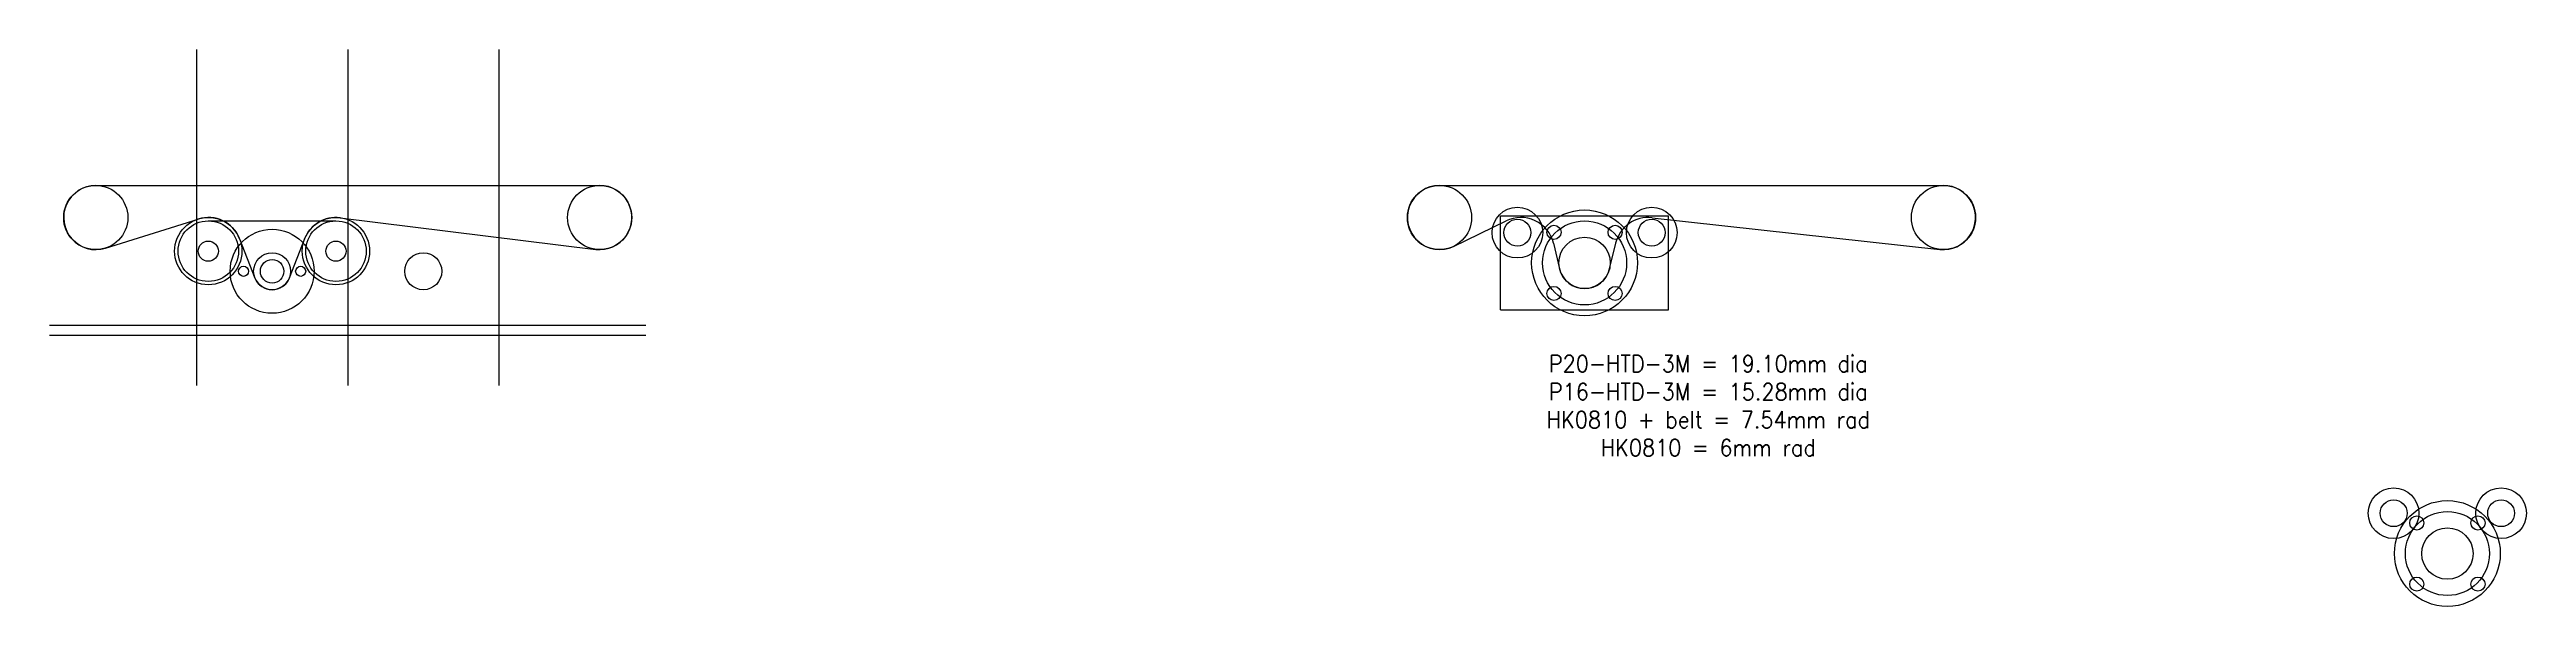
# Model space of a CAD drawing. Header units: millimetres. Extents: x -433 to 1405, y -416 to 1030.
# Drawn here: x -214 to 524, y -416 to -250 of the extents above; entities that cross this region are included whole.
import ezdxf

# ---------------------------------------------------------------- set-up
doc = ezdxf.new("R2010")
doc.units = ezdxf.units.MM
doc.layers.get('0').update_dxf_attribs({"lineweight": 25, "true_color": 0xffffff})
doc.layers.add('Belt', color=5, linetype='Continuous', lineweight=25, true_color=0x0000ff)
doc.layers.add('Pulley', color=4, linetype='Continuous', lineweight=25, true_color=0x00ffff)
doc.styles.add('textstyle16', font='')
doc.styles.get('textstyle16').set_extended_font_data('Standard')

msp = doc.modelspace()

# ---------------------------------------------------------------- linework, layer by layer
at = {"color": 1, "true_color": 0xff0000}
for p, q in [((-170, -250), (-170, -350)), ((-80, -250), (-80, -350))]:
    msp.add_line(p, q, dxfattribs=at)
at = {"color": 30, "true_color": 0xff7f00}
msp.add_line((-125, -250), (-125, -350), dxfattribs=at)
for p, q in [((-166.5, -301), (-128.5, -301)), ((218.17, -299.5), (268.17, -299.5)), ((218.17, -327.5), (218.17, -299.5)), ((268.17, -327.5), (268.17, -299.5)), ((218.17, -327.5), (268.17, -327.5)), ((-213.76, -332), (-36.24, -332)), ((-213.76, -335), (-36.24, -335)), ((-161, -335), (-134, -335)), ((-116, -335), (-89, -335))]:
    msp.add_line(p, q)
for centre, radius in [((200, -300), 9.55), ((350, -300), 9.55), ((-166.5, -310), 9), ((-128.5, -310), 9), ((223.17, -304.5), 7.54), ((223.17, -304.5), 4), ((263.17, -304.5), 7.54), ((263.17, -304.5), 4), ((-166.5, -310), 3), ((-128.5, -310), 3), ((234.07, -304.4), 2.1), ((243.17, -313.5), 7.64), ((252.27, -304.4), 2.1), ((-156, -316), 1.5), ((-147.5, -316), 3.5), ((-139, -316), 1.5), ((-102.5, -316), 5.5), ((234.07, -322.6), 2.1), ((252.27, -322.6), 2.1), ((484, -388), 7.54), ((516, -388), 7.54), ((484, -388), 4), ((490.9, -390.9), 2.1), ((509.1, -390.9), 2.1), ((516, -388), 4), ((500, -400), 7.64), ((490.9, -409.1), 2.1), ((509.1, -409.1), 2.1)]:
    msp.add_circle(centre, radius)
at = {"color": 3, "true_color": 0x00ff00}
for centre, radius in [((243.17, -313.5), 15.75), ((243.17, -313.5), 12.5), ((500, -400), 15.75), ((500, -400), 12.5)]:
    msp.add_circle(centre, radius, dxfattribs=at)
at = {"color": 30, "true_color": 0xff7f00}
msp.add_circle((-147.5, -316), 12.5, dxfattribs=at)
at = {"layer": 'Belt'}
for p, q in [((-200, -290.45), (-50, -290.45)), ((200, -290.45), (350, -290.45)), ((-197.14, -309.11), (-169.5, -300.44)), ((-127.27, -300.06), (-51.17, -309.48)), ((204.18, -308.59), (219.79, -300.99)), ((263.27, -300.04), (348.95, -309.49)), ((-157.17, -306.36), (-152.62, -318)), ((-137.83, -306.36), (-142.38, -318)), ((233.92, -307.66), (235.74, -315.28)), ((250.6, -315.28), (252.43, -307.66))]:
    msp.add_line(p, q, dxfattribs=at)
for centre, radius, start, end in [((-200, -300), 9.55, 90, 287.41924), ((-50, -300), 9.55, 262.94188, 90), ((200, -300), 9.55, 90, 295.95181), ((350, -300), 9.55, 263.70483, 90), ((-166.5, -310), 10.02, 21.31204, 107.41924), ((-128.5, -310), 10.02, 82.94188, 158.68796), ((224.17, -310), 10.02, 13.48516, 115.95181), ((262.17, -310), 10.02, 83.70483, 166.51484), ((243.17, -313.5), 7.64, 193.48516, 346.51484), ((-147.5, -316), 5.5, 201.31204, 338.68796)]:
    msp.add_arc(centre, radius, start, end, dxfattribs=at)
at = {"layer": 'Pulley'}
for centre, radius in [((-200, -300), 9.55), ((-50, -300), 9.55), ((-166.5, -310), 10.02), ((-128.5, -310), 10.02), ((-147.5, -316), 5.5)]:
    msp.add_circle(centre, radius, dxfattribs=at)

# ---------------------------------------------------------------- texts
at = {"insert": (280, -356), "char_height": 1, "attachment_point": 5, "style": 'textstyle16'}
msp.add_mtext('\\H5;P20-HTD-3M = 19.10mm dia\\PP16-HTD-3M = 15.28mm dia\\PHK0810 + belt = 7.54mm rad\\PHK0810 = 6mm rad\\P', dxfattribs=at)

doc.saveas('drawing.dxf')
